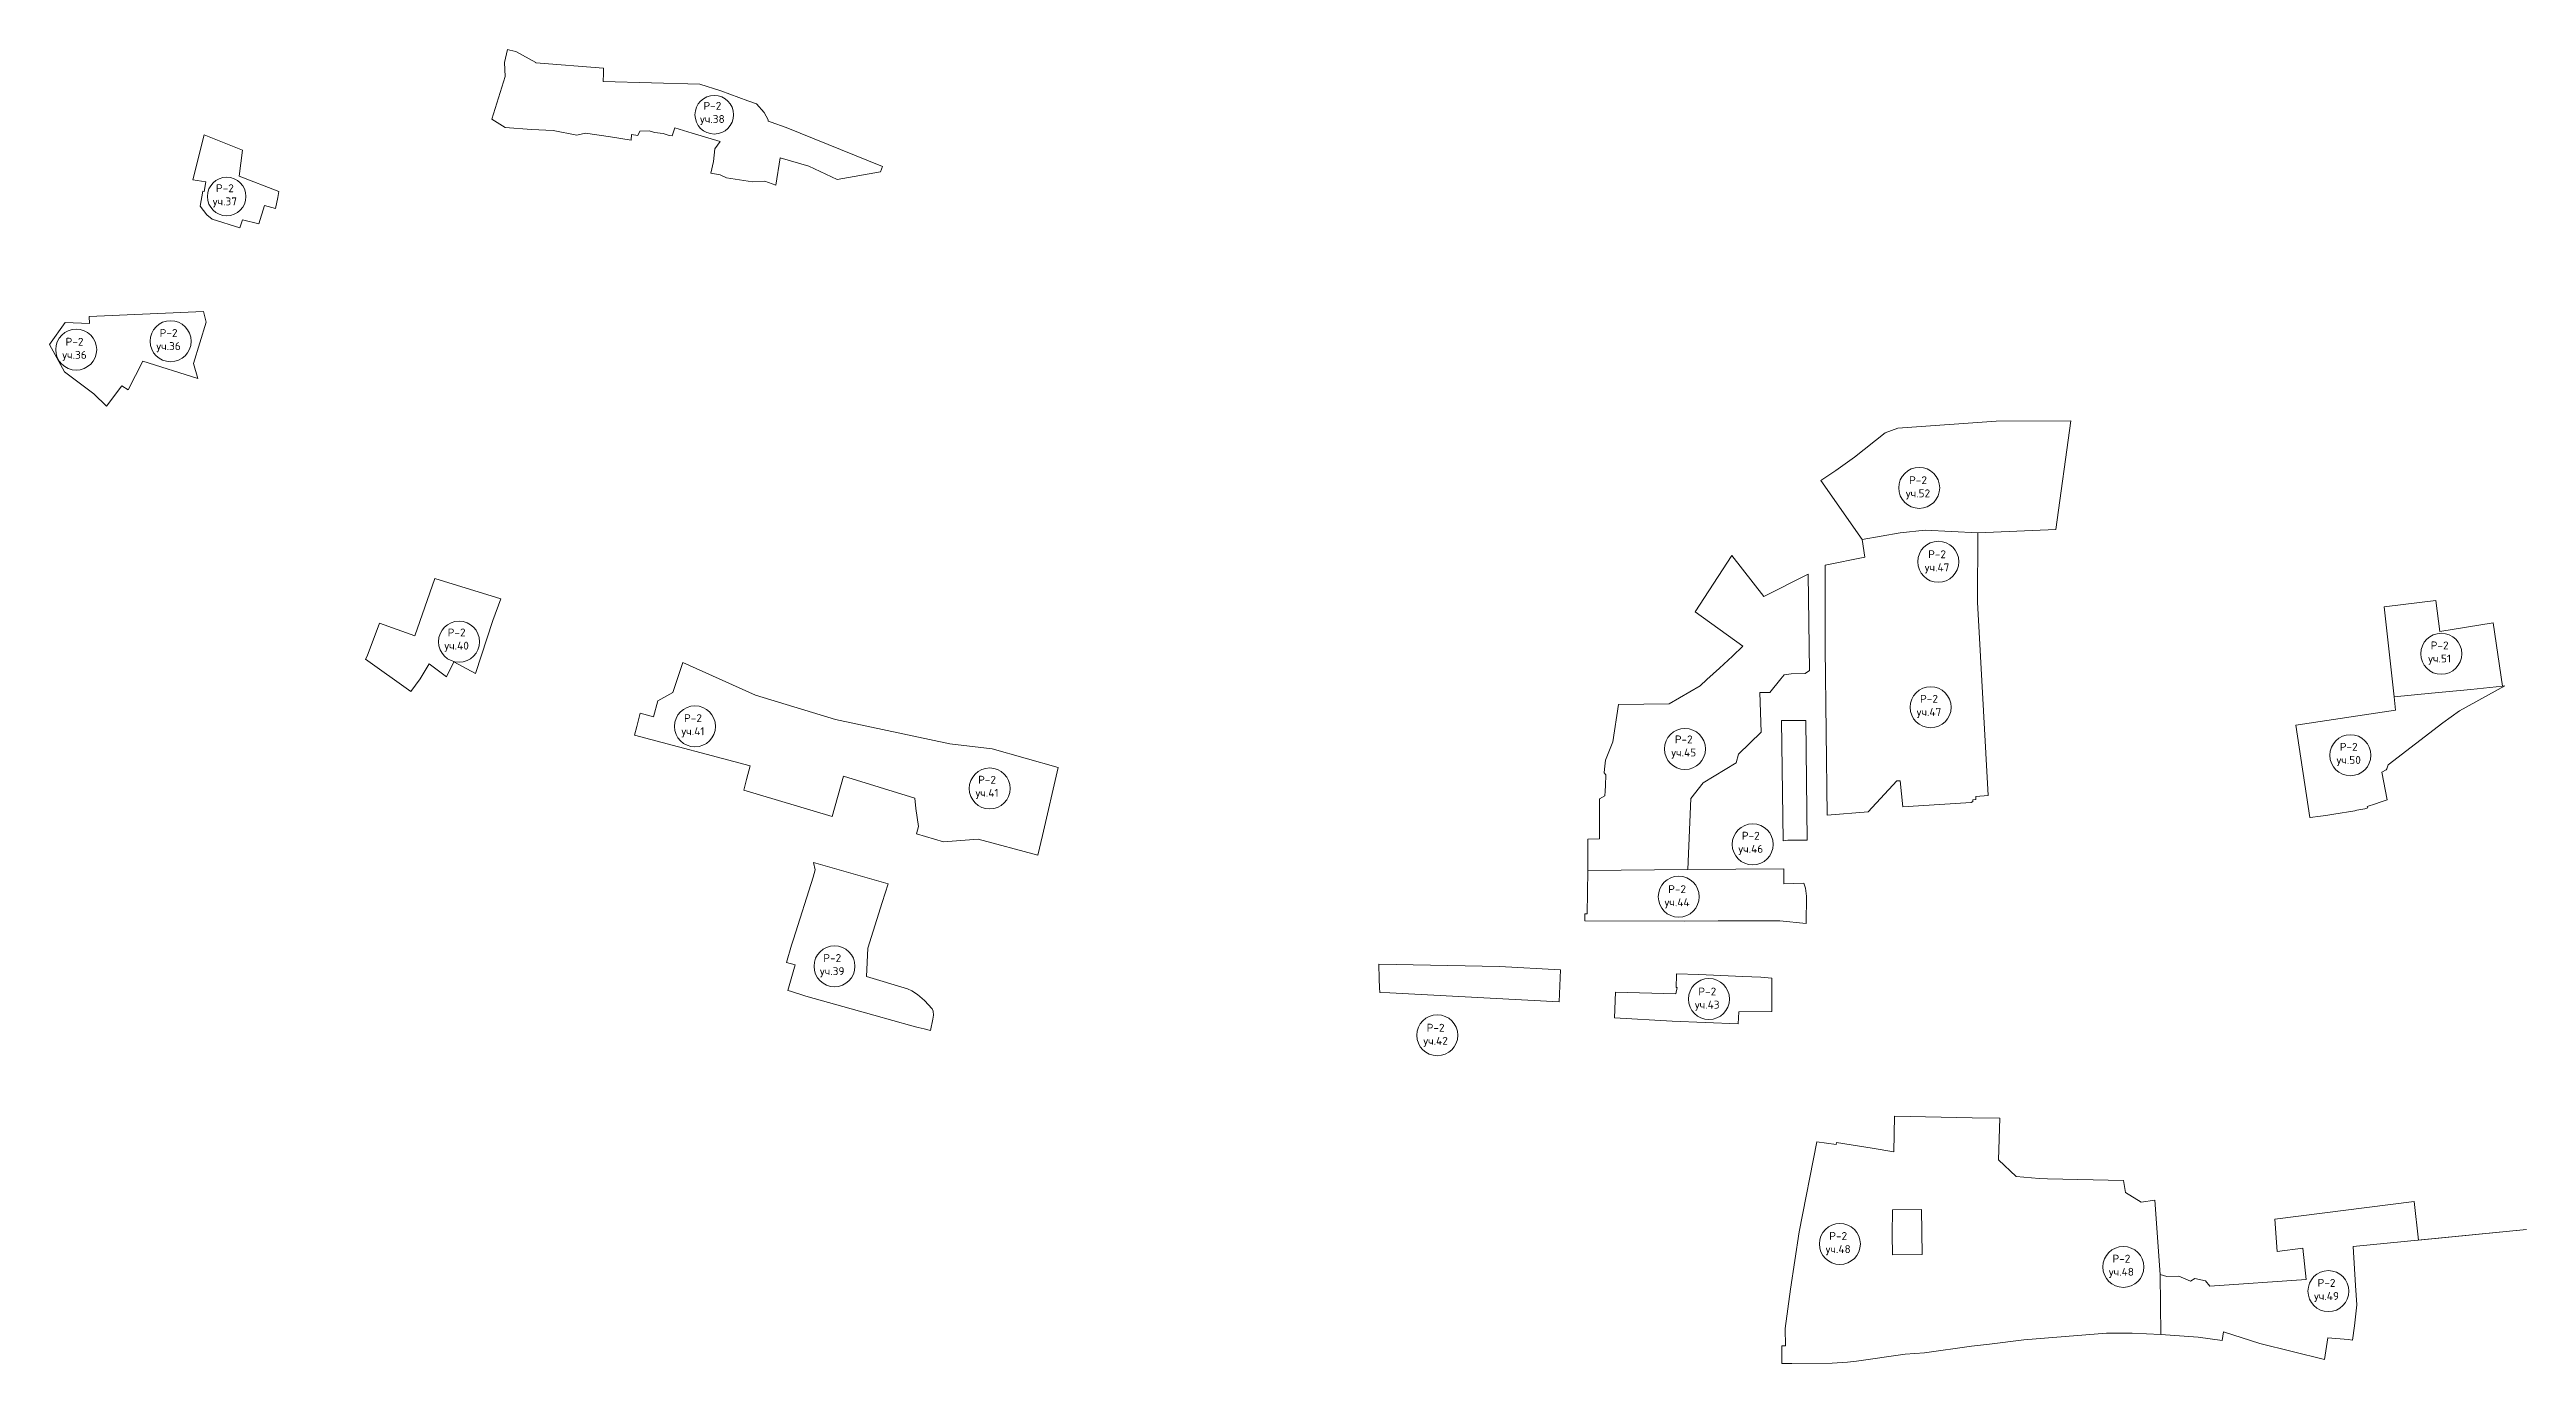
# Model space of a CAD drawing. Extents: x 1393221 to 1399622, y 357729 to 360833.
# Drawn here: x 1396767 to 1398821, y 359015 to 360105 of the extents above; entities that cross this region are included whole.
import ezdxf

# ---------------------------------------------------------------- set-up
doc = ezdxf.new("R2010")
doc.units = 0
doc.header["$MEASUREMENT"] = 0
doc.layers.add('Р-2', color=140, linetype='Continuous')
doc.styles.get("Standard").update_dxf_attribs({"font": 'simplex.shx'})

msp = doc.modelspace()

# ---------------------------------------------------------------- texts
at = {"layer": 'Р-2', "char_height": 6.53, "width": 6.533, "attachment_point": 2}
for s, insert in [('Р-2\\Pуч.38', (1397316.4, 360061.5)), ('Р-2\\Pуч.37', (1396912.1, 359993.2)), ('Р-2\\Pуч.36', (1396787.4, 359865.9)), ('Р-2\\Pуч.36', (1396865.4, 359873.2)), ('Р-2\\Pуч.52', (1398316.3, 359751.1)), ('Р-2\\Pуч.47', (1398332.1, 359689.7)), ('Р-2\\Pуч.40', (1397104.3, 359624.8)), ('Р-2\\Pуч.51', (1398748.9, 359614.1)), ('Р-2\\Pуч.41', (1397300.3, 359553.8)), ('Р-2\\Pуч.47', (1398325.4, 359569.8)), ('Р-2\\Pуч.45', (1398122, 359536.2)), ('Р-2\\Pуч.50', (1398673.5, 359530)), ('Р-2\\Pуч.41', (1397544.2, 359502.7)), ('Р-2\\Pуч.46', (1398177.6, 359456.3)), ('Р-2\\Pуч.44', (1398116.5, 359412)), ('Р-2\\Pуч.39', (1397415.8, 359354.9)), ('Р-2\\Pуч.43', (1398141.5, 359327.1)), ('Р-2\\Pуч.42', (1397916.2, 359297.1)), ('Р-2\\Pуч.48', (1398250.1, 359124.4)), ('Р-2\\Pуч.48', (1398485, 359105.6)), ('Р-2\\Pуч.49', (1398655.1, 359085.5))]:
    msp.add_mtext(s, dxfattribs=dict(at, insert=insert))

# ---------------------------------------------------------------- linework, layer by layer
at = {"layer": 'Р-2', "lineweight": 20}
for points in [[(1397318.5, 360022.5), (1397317.3, 360012), (1397315.2, 360002.4), (1397323, 360001.2), (1397328.1, 359998.7), (1397349.7, 359995.3), (1397359.8, 359995.9), (1397369, 359992.6), (1397372.6, 360015.2), (1397396.4, 360008.3), (1397420, 359997.1), (1397455.9, 360003.5), (1397457.4, 360007.9), (1397377.6, 360040.3), (1397365.3, 360044.7), (1397362.7, 360045.7), (1397362.7, 360046.7), (1397359.4, 360052.8), (1397352.9, 360060), (1397345.7, 360062.4), (1397323.4, 360070.6), (1397306, 360076.3), (1397225.8, 360078.4), (1397226, 360085.1), (1397226.2, 360089.5), (1397170.1, 360093.9), (1397170.1, 360094.3), (1397153.3, 360103.2), (1397148.4, 360104.5), (1397146.6, 360105), (1397144, 360094.3), (1397144.7, 360082.6), (1397133.4, 360047.3), (1397144.7, 360040.2), (1397166.4, 360038.7), (1397184.3, 360037.9), (1397204, 360033.9), (1397211.2, 360035.7), (1397231.8, 360032.5), (1397249.1, 360029.8), (1397249.3, 360034.4), (1397254.6, 360033.7), (1397256.3, 360037.3), (1397263.9, 360037.5), (1397268.4, 360036.3), (1397275.6, 360035.3), (1397280.5, 360033.6), (1397283.2, 360033.5), (1397285.2, 360039.9), (1397299.6, 360035.7), (1397322.9, 360028.8), (1397318.5, 360022.5)], [(1396894.9, 360034.2), (1396885.4, 359996.9), (1396896.2, 359995.2), (1396894.9, 359987.3), (1396893.8, 359987.5), (1396891.5, 359975.2), (1396897.1, 359967.8), (1396901.6, 359964.2), (1396924.5, 359957), (1396926.7, 359963.7), (1396940.3, 359960.3), (1396945, 359975.6), (1396954.2, 359973.1), (1396955.9, 359982.2), (1396956.8, 359987.2), (1396924, 359999.9), (1396926.7, 360021.6), (1396894.9, 360034.2)], [(1396814, 359809.1), (1396826.7, 359826.1), (1396832, 359822.7), (1396844.2, 359846.5), (1396889.8, 359832.3), (1396886.1, 359844.5), (1396896.6, 359879), (1396894.5, 359887.6), (1396799.5, 359883.6), (1396799.7, 359877.9), (1396779.6, 359878.7), (1396766.7, 359860.4), (1396779.2, 359837.8), (1396803.3, 359819.6), (1396814, 359809.1)], [(1398235.7, 359747.5), (1398269.9, 359698.8), (1398301.4, 359704.3), (1398322.3, 359706.3), (1398365.9, 359704.1), (1398430.7, 359707.1), (1398443, 359797), (1398381.1, 359796.8), (1398299.6, 359791), (1398289, 359787.2), (1398263.5, 359766.9), (1398248.1, 359755.8), (1398235.7, 359747.5)], [(1398365.6, 359646.8), (1398365.9, 359704.1), (1398322.3, 359706.3), (1398301.4, 359704.3), (1398269.9, 359698.8), (1398272.1, 359684.1), (1398239.3, 359677.3), (1398239.3, 359608.2), (1398241.1, 359470.1), (1398275.1, 359472.9), (1398298.8, 359498.5), (1398301.5, 359498.5), (1398303.7, 359477.1), (1398316.6, 359477.8), (1398360.5, 359480.5), (1398361.8, 359481.4), (1398361.8, 359482.8), (1398364.3, 359483.2), (1398364.2, 359485.5), (1398374.4, 359486.5), (1398370.5, 359556.7), (1398365.6, 359646.8)], [(1398042.4, 359424.2), (1398125.5, 359424.9), (1398127.8, 359484), (1398138, 359496.8), (1398165.6, 359513.6), (1398167.3, 359520.8), (1398186.2, 359538.9), (1398185.1, 359571.7), (1398193.3, 359571.8), (1398202.5, 359583), (1398205.3, 359586.5), (1398211.1, 359587.2), (1398222.7, 359587.6), (1398226.2, 359590.1), (1398225.1, 359670), (1398188.5, 359651.5), (1398161.9, 359685.3), (1398131.5, 359638.6), (1398170.9, 359610.3), (1398162.4, 359601.8), (1398151.7, 359592.1), (1398141.1, 359582.6), (1398135.7, 359577.2), (1398109.9, 359562.3), (1398067.8, 359561.8), (1398063.1, 359530.8), (1398057.2, 359515.8), (1398056.3, 359508.1), (1398055.9, 359505.3), (1398057.4, 359503.5), (1398057, 359494.7), (1398056.8, 359490.1), (1398056.7, 359486.2), (1398052.2, 359483.5), (1398052.2, 359450.4), (1398042.6, 359450.2), (1398042.4, 359424.2)], [(1397066.4, 359572.7), (1397074.1, 359583.1), (1397081.4, 359595.5), (1397095.9, 359584.8), (1397101.9, 359597.3), (1397120.1, 359587.6), (1397134.4, 359631.4), (1397140.9, 359649.5), (1397086.1, 359666.4), (1397069.6, 359618.8), (1397040.3, 359629.2), (1397030, 359602), (1397028.8, 359599.5), (1397066.4, 359572.7)], [(1398711.2, 359568.1), (1398742.3, 359571.2), (1398774.9, 359574.4), (1398801.1, 359577), (1398793.4, 359629.7), (1398749.1, 359622.4), (1398745.8, 359648.1), (1398703, 359642.9), (1398711.2, 359568.1)], [(1397283.7, 359571.7), (1397271.1, 359565), (1397267.7, 359551.6), (1397256.4, 359554.6), (1397253.7, 359543.6), (1397251.9, 359536.5), (1397347.8, 359510.9), (1397344.8, 359499.6), (1397342.5, 359490.8), (1397415.8, 359469), (1397425.2, 359502.3), (1397484.4, 359484.3), (1397485.1, 359475.5), (1397487.4, 359460.6), (1397485.6, 359454.6), (1397508.1, 359448.1), (1397536.9, 359450.3), (1397586.4, 359436.8), (1397590.2, 359453.2), (1397603.2, 359509.5), (1397548.5, 359525.1), (1397513.4, 359529.2), (1397418.4, 359549.5), (1397352.2, 359569.7), (1397291.9, 359596.7), (1397283.7, 359571.7)], [(1398803.1, 359577.3), (1398801.1, 359577), (1398774.9, 359574.4), (1398742.3, 359571.2), (1398711.2, 359568.1), (1398712.3, 359557.1), (1398629.6, 359544.8), (1398641.4, 359468.2), (1398641.6, 359468.2), (1398650.2, 359469.3), (1398654.4, 359469.9), (1398661.3, 359471), (1398678.6, 359473.8), (1398680.3, 359474.1), (1398687, 359475.4), (1398689.3, 359476.3), (1398688.7, 359477.3), (1398695.7, 359479.4), (1398699.5, 359481), (1398705.4, 359482.7), (1398700.9, 359505.7), (1398704.6, 359507.8), (1398705.1, 359508.6), (1398706.1, 359511.9), (1398751.6, 359546.6), (1398765.4, 359556.7), (1398803.1, 359577.3)], [(1398224.3, 359449.3), (1398223.2, 359548.7), (1398203, 359548.6), (1398204.6, 359448.9), (1398208.3, 359449.4), (1398224.3, 359449.3)], [(1397400.4, 359430.9), (1397401.6, 359424.7), (1397400, 359418.6), (1397383.7, 359367.4), (1397382.1, 359362.4), (1397378, 359347.9), (1397385, 359346), (1397379.1, 359324.7), (1397381.3, 359324.1), (1397393.9, 359320), (1397450.2, 359304.3), (1397481.9, 359295.4), (1397487.1, 359294), (1397492.2, 359292.8), (1397497.2, 359291.4), (1397499.3, 359301), (1397499.8, 359304.3), (1397499.4, 359307.6), (1397498.8, 359309.4), (1397492.4, 359316.5), (1397486.5, 359321.3), (1397481.8, 359324.4), (1397478.2, 359326.1), (1397444.3, 359336.3), (1397445.3, 359359.7), (1397457.1, 359397.8), (1397462.1, 359413.2), (1397400.4, 359430.9)], [(1398042.4, 359424.2), (1398042.2, 359405.9), (1398042, 359388.4), (1398040, 359388.4), (1398040, 359382.5), (1398122.8, 359382.1), (1398150.7, 359382.5), (1398161.7, 359382.5), (1398201.8, 359382.5), (1398223.6, 359380.3), (1398223.8, 359402.8), (1398223, 359409.6), (1398221.7, 359413.6), (1398205.1, 359413.2), (1398204.9, 359425.6), (1398125.5, 359424.9), (1398042.4, 359424.2)], [(1398018.6, 359315.4), (1398019.9, 359341.7), (1397969.2, 359344.6), (1397869.2, 359346.6), (1397869.5, 359334.5), (1397869.7, 359326.9), (1397869.9, 359323.1), (1397878.2, 359322.8), (1398018.6, 359315.4)], [(1398064.5, 359302.1), (1398112.5, 359299.3), (1398167.1, 359297), (1398167.7, 359307.1), (1398195.2, 359307.2), (1398195, 359334.8), (1398186, 359335.7), (1398171.1, 359336.4), (1398134.6, 359338), (1398116.1, 359338.6), (1398116.1, 359337.7), (1398115.6, 359327.3), (1398116.5, 359327.3), (1398115.4, 359322), (1398065.5, 359323.3), (1398064.5, 359302.1)], [(1398517.2, 359089.1), (1398512.6, 359150.8), (1398501.3, 359149.2), (1398488.5, 359157.1), (1398486.8, 359167.2), (1398423.6, 359168.6), (1398416.9, 359168.7), (1398397.7, 359170.4), (1398383.2, 359184.4), (1398384.1, 359218.9), (1398361.1, 359219.1), (1398296.8, 359220.6), (1398296.3, 359191), (1398278.2, 359193.9), (1398248.6, 359198.7), (1398248.4, 359197.1), (1398232.5, 359199.1), (1398217.8, 359124.7), (1398210.5, 359076.9), (1398206.2, 359044.3), (1398206.4, 359030), (1398203.3, 359030), (1398203.4, 359015.5), (1398211.6, 359015.4), (1398245, 359015.7), (1398257.8, 359016.5), (1398265.4, 359017.2), (1398305.6, 359023), (1398321.7, 359024.2), (1398360.8, 359029.9), (1398375.7, 359031.3), (1398404.2, 359034.9), (1398472.5, 359040.6), (1398493.8, 359040.6), (1398517.7, 359039.4), (1398517.2, 359089.1)], [(1398295.2, 359142.8), (1398295, 359122.3), (1398295.2, 359105.5), (1398319.8, 359105.9), (1398319.3, 359143.1), (1398295.2, 359142.8)], [(1398679.2, 359080.2), (1398677.3, 359112.4), (1398820.9, 359126.4), (1398731.3, 359117.6), (1398727.8, 359149.8), (1398612.3, 359135), (1398614.3, 359108.2), (1398635.6, 359111), (1398638.2, 359085), (1398558.2, 359079.5), (1398554.8, 359084), (1398546, 359085.8), (1398542.4, 359083.7), (1398532.5, 359087.9), (1398522.8, 359087.5), (1398517.2, 359089.1), (1398517.7, 359039.4), (1398548.6, 359037.3), (1398568.6, 359034.6), (1398569.7, 359041.6), (1398599.8, 359031.9), (1398653.4, 359018.7), (1398656.2, 359036.8), (1398673, 359035.2), (1398676.6, 359034.7), (1398678.2, 359046.5), (1398680.2, 359064.1), (1398679.2, 359080.2)]]:
    msp.add_lwpolyline(points, dxfattribs=at)
at = {"layer": 'Р-2', "lineweight": 0}
for centre, radius in [((1397318, 360050.9), 16), ((1396913.6, 359983.1), 16), ((1396788.8, 359856.1), 17), ((1396867.1, 359863.1), 17), ((1398317.3, 359741.5), 17), ((1398333.1, 359680.2), 17), ((1397106.3, 359613.9), 17), ((1398750.3, 359603.9), 17), ((1398326.8, 359559.6), 17), ((1397302, 359543.7), 17), ((1398123, 359525), 17), ((1398674.9, 359519.8), 17), ((1397546.4, 359492.2), 17), ((1398179.2, 359445.9), 17), ((1398117.9, 359402.5), 17), ((1397417.7, 359344.8), 17), ((1398142.9, 359317.6), 17), ((1397917.6, 359287.6), 17), ((1398251.5, 359114.5), 17), ((1398486.6, 359095.5), 17), ((1398656.7, 359075.4), 17)]:
    msp.add_circle(centre, radius, dxfattribs=at)

msp.set_redraw_order([(e.dxf.handle, doc.entitydb.next_handle()) for e in msp.query("TEXT MTEXT ATTDEF DIMENSION ARC_DIMENSION")])  # texts and dimensions are drawn at this point

doc.saveas('drawing.dxf')
